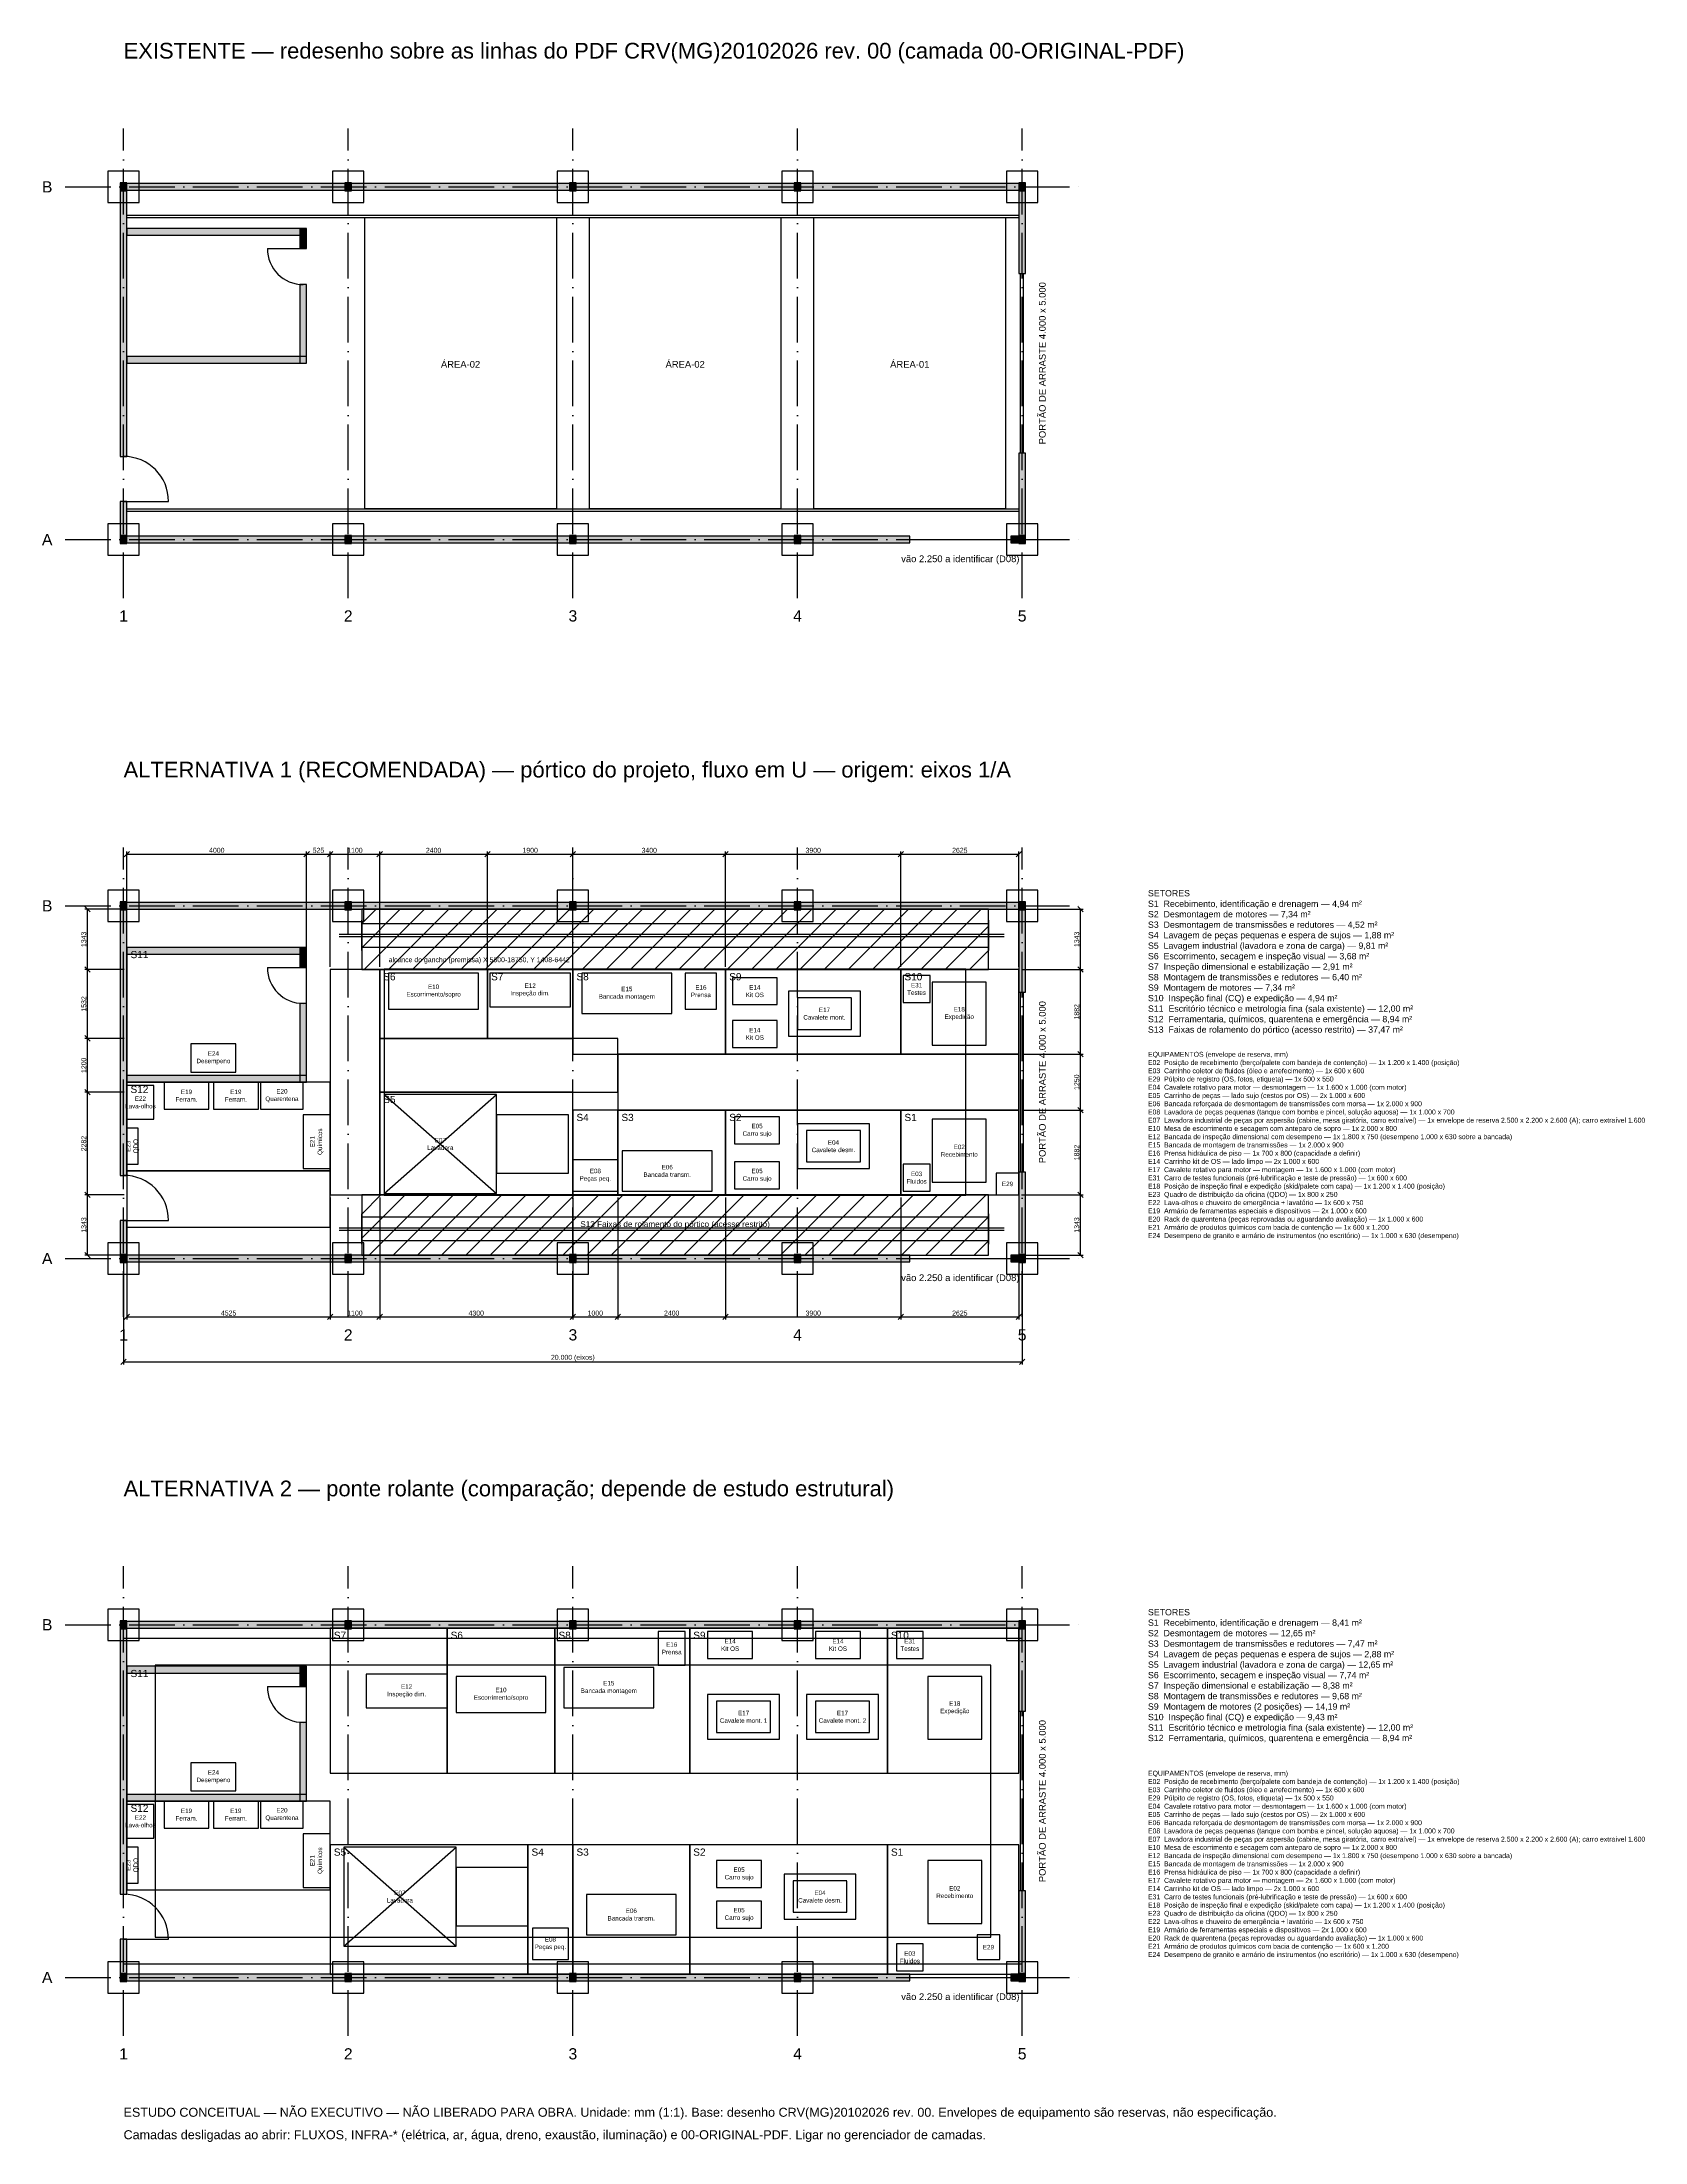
# Model space of a CAD drawing. Header units: millimetres. Extents: x -1816 to 33863, y -19662 to 27074.
import ezdxf

# ---------------------------------------------------------------- set-up
doc = ezdxf.new("R2010")
doc.units = ezdxf.units.MM
doc.header["$LTSCALE"] = 20
doc.linetypes.add('DASHDOT', pattern=[3.556, 2.54, -0.508, 0, -0.508])
doc.linetypes.add('DASHED', pattern=[1.524, 1.27, -0.254])
for name, color, linetype in [('00-A-CONFIRMAR', 6, 'CONTINUOUS'), ('00-AREAS-DEMARCADAS', 8, 'DASHED'), ('00-BLOCOS', 8, 'CONTINUOUS'), ('00-EIXOS', 8, 'DASHDOT'), ('00-PAREDES', 8, 'CONTINUOUS'), ('00-PILARES', 7, 'CONTINUOUS'), ('00-PORTAS', 7, 'CONTINUOUS'), ('00-TRILHOS', 9, 'CONTINUOUS'), ('CORREDORES', 8, 'CONTINUOUS'), ('COTAS', 1, 'CONTINUOUS'), ('EQUIPAMENTOS', 7, 'CONTINUOUS'), ('EQUIPAMENTOS-TEXTO', 7, 'CONTINUOUS'), ('PORTICO-FAIXA', 2, 'CONTINUOUS'), ('PORTICO-GANCHO', 5, 'DASHED'), ('SETORES', 3, 'CONTINUOUS'), ('SETORES-TEXTO', 3, 'CONTINUOUS'), ('TITULOS', 7, 'CONTINUOUS')]:
    doc.layers.add(name, color=color, linetype=linetype)
doc.styles.add('ARIAL', font='arial.ttf')
doc.dimstyles.new('SM', dxfattribs={"dimtxt": 110, "dimasz": 90, "dimexe": 60, "dimexo": 60, "dimgap": 30, "dimtad": 1, "dimdec": 0, "dimzin": 12, "dimtxsty": 'ARIAL', "dimblk": 'ARCHTICK', "dimtsz": 60, "dimcen": 2.5, "dimazin": 3, "dimtfac": 0.5, "dimtmove": 2, "dimatfit": 3})

# ---------------------------------------------------------------- blocks, each defined once
blk = doc.blocks.new('_ARCHTICK')
at = {"color": 0, "linetype": 'BYBLOCK', "const_width": 0.15}
blk.add_lwpolyline([(-0.5, -0.5), (0.5, 0.5)], dxfattribs=at)

msp = doc.modelspace()

# ---------------------------------------------------------------- hatches: boundary and pattern name
at = {"layer": '00-PAREDES'}
for points in [[(-75, 17851), (75, 17851), (75, 23925), (-75, 23925)], [(-75, 23775), (20075, 23775), (20075, 23925), (-75, 23925)], [(19925, 21925), (20075, 21925), (20075, 23925), (19925, 23925)], [(75, 22775), (4075, 22775), (4075, 22925), (75, 22925)], [(3925, 22476), (4075, 22476), (4075, 22925), (3925, 22925)], [(3925, 19925), (4075, 19925), (4075, 21676), (3925, 21676)], [(75, 19925), (4075, 19925), (4075, 20075), (75, 20075)], [(19925, 15925), (20075, 15925), (20075, 17925), (19925, 17925)], [(-75, 15925), (75, 15925), (75, 16850), (-75, 16850)], [(-75, 15925), (17499, 15925), (17499, 16075), (-75, 16075)], [(19749, 15925), (20075, 15925), (20075, 16075), (19749, 16075)], [(-75, 1851), (75, 1851), (75, 7925), (-75, 7925)], [(-75, 7775), (20075, 7775), (20075, 7925), (-75, 7925)], [(19925, 5925), (20075, 5925), (20075, 7925), (19925, 7925)], [(75, 6775), (4075, 6775), (4075, 6925), (75, 6925)], [(3925, 6476), (4075, 6476), (4075, 6925), (3925, 6925)], [(3925, 3925), (4075, 3925), (4075, 5676), (3925, 5676)], [(75, 3925), (4075, 3925), (4075, 4075), (75, 4075)], [(19925, -75), (20075, -75), (20075, 1925), (19925, 1925)], [(-75, -75), (75, -75), (75, 850), (-75, 850)], [(-75, -75), (17499, -75), (17499, 75), (-75, 75)], [(19749, -75), (20075, -75), (20075, 75), (19749, 75)], [(-75, -14149), (75, -14149), (75, -8075), (-75, -8075)], [(-75, -8225), (20075, -8225), (20075, -8075), (-75, -8075)], [(19925, -10075), (20075, -10075), (20075, -8075), (19925, -8075)], [(75, -9225), (4075, -9225), (4075, -9075), (75, -9075)], [(3925, -9524), (4075, -9524), (4075, -9075), (3925, -9075)], [(3925, -12075), (4075, -12075), (4075, -10324), (3925, -10324)], [(75, -12075), (4075, -12075), (4075, -11925), (75, -11925)], [(19925, -16075), (20075, -16075), (20075, -14075), (19925, -14075)], [(-75, -16075), (75, -16075), (75, -15150), (-75, -15150)], [(-75, -16075), (17499, -16075), (17499, -15925), (-75, -15925)], [(19749, -16075), (20075, -16075), (20075, -15925), (19749, -15925)]]:
    msp.add_hatch(color=8, dxfattribs=at).paths.add_polyline_path(points)
at = {"layer": '00-PILARES'}
for points in [[(-75, 23760), (75, 23760), (75, 23940), (-75, 23940)], [(4925, 23760), (5075, 23760), (5075, 23940), (4925, 23940)], [(9925, 23760), (10075, 23760), (10075, 23940), (9925, 23940)], [(14925, 23760), (15075, 23760), (15075, 23940), (14925, 23940)], [(19925, 23760), (20075, 23760), (20075, 23940), (19925, 23940)], [(-75, 15910), (75, 15910), (75, 16090), (-75, 16090)], [(4925, 15910), (5075, 15910), (5075, 16090), (4925, 16090)], [(9925, 15910), (10075, 15910), (10075, 16090), (9925, 16090)], [(14925, 15910), (15075, 15910), (15075, 16090), (14925, 16090)], [(19925, 15910), (20075, 15910), (20075, 16090), (19925, 16090)], [(-75, 7760), (75, 7760), (75, 7940), (-75, 7940)], [(4925, 7760), (5075, 7760), (5075, 7940), (4925, 7940)], [(9925, 7760), (10075, 7760), (10075, 7940), (9925, 7940)], [(14925, 7760), (15075, 7760), (15075, 7940), (14925, 7940)], [(19925, 7760), (20075, 7760), (20075, 7940), (19925, 7940)], [(-75, -90), (75, -90), (75, 90), (-75, 90)], [(4925, -90), (5075, -90), (5075, 90), (4925, 90)], [(9925, -90), (10075, -90), (10075, 90), (9925, 90)], [(14925, -90), (15075, -90), (15075, 90), (14925, 90)], [(19925, -90), (20075, -90), (20075, 90), (19925, 90)], [(-75, -8240), (75, -8240), (75, -8060), (-75, -8060)], [(4925, -8240), (5075, -8240), (5075, -8060), (4925, -8060)], [(9925, -8240), (10075, -8240), (10075, -8060), (9925, -8060)], [(14925, -8240), (15075, -8240), (15075, -8060), (14925, -8060)], [(19925, -8240), (20075, -8240), (20075, -8060), (19925, -8060)], [(-75, -16090), (75, -16090), (75, -15910), (-75, -15910)], [(4925, -16090), (5075, -16090), (5075, -15910), (4925, -15910)], [(9925, -16090), (10075, -16090), (10075, -15910), (9925, -15910)], [(14925, -16090), (15075, -16090), (15075, -15910), (14925, -15910)], [(19925, -16090), (20075, -16090), (20075, -15910), (19925, -15910)]]:
    msp.add_hatch(color=7, dxfattribs=at).paths.add_polyline_path(points)
at = {"layer": 'PORTICO-FAIXA'}
h = msp.add_hatch(dxfattribs=at)
h.set_pattern_fill('ANSI31', scale=120)
h.paths.add_polyline_path([(5300, 6432), (19250, 6432), (19250, 7775), (5300, 7775)])
h = msp.add_hatch(dxfattribs=at)
h.set_pattern_fill('ANSI31', scale=120)
h.paths.add_polyline_path([(5300, 75), (19250, 75), (19250, 1418), (5300, 1418)])

# ---------------------------------------------------------------- linework, layer by layer
at = {"layer": '00-A-CONFIRMAR'}
for p, q in [((17499, 16000), (19749, 16000)), ((17499, 0), (19749, 0)), ((17499, -16000), (19749, -16000))]:
    msp.add_line(p, q, dxfattribs=at)
at = {"layer": '00-A-CONFIRMAR', "linetype": 'DASHED'}
for p, q in [((0, -8450), (20000, -8450)), ((0, -15700), (20000, -15700))]:
    msp.add_line(p, q, dxfattribs=at)
at = {"layer": '00-AREAS-DEMARCADAS'}
for points in [[(5360, 16693), (9641, 16693), (9641, 23158), (5360, 23158)], [(10360, 16693), (14639, 16693), (14639, 23158), (10360, 23158)], [(15359, 16693), (19638, 16693), (19638, 23158), (15359, 23158)]]:
    msp.add_lwpolyline(points, close=True, dxfattribs=at)
at = {"layer": '00-BLOCOS'}
for points in [[(-350, 23500), (350, 23500), (350, 24200), (-350, 24200)], [(4650, 23500), (5350, 23500), (5350, 24200), (4650, 24200)], [(9650, 23500), (10350, 23500), (10350, 24200), (9650, 24200)], [(14650, 23500), (15350, 23500), (15350, 24200), (14650, 24200)], [(19650, 23500), (20350, 23500), (20350, 24200), (19650, 24200)], [(-350, 15650), (350, 15650), (350, 16350), (-350, 16350)], [(4650, 15650), (5350, 15650), (5350, 16350), (4650, 16350)], [(9650, 15650), (10350, 15650), (10350, 16350), (9650, 16350)], [(14650, 15650), (15350, 15650), (15350, 16350), (14650, 16350)], [(19650, 15650), (20350, 15650), (20350, 16350), (19650, 16350)], [(-350, 7500), (350, 7500), (350, 8200), (-350, 8200)], [(4650, 7500), (5350, 7500), (5350, 8200), (4650, 8200)], [(9650, 7500), (10350, 7500), (10350, 8200), (9650, 8200)], [(14650, 7500), (15350, 7500), (15350, 8200), (14650, 8200)], [(19650, 7500), (20350, 7500), (20350, 8200), (19650, 8200)], [(-350, -350), (350, -350), (350, 350), (-350, 350)], [(4650, -350), (5350, -350), (5350, 350), (4650, 350)], [(9650, -350), (10350, -350), (10350, 350), (9650, 350)], [(14650, -350), (15350, -350), (15350, 350), (14650, 350)], [(19650, -350), (20350, -350), (20350, 350), (19650, 350)], [(-350, -8500), (350, -8500), (350, -7800), (-350, -7800)], [(4650, -8500), (5350, -8500), (5350, -7800), (4650, -7800)], [(9650, -8500), (10350, -8500), (10350, -7800), (9650, -7800)], [(14650, -8500), (15350, -8500), (15350, -7800), (14650, -7800)], [(19650, -8500), (20350, -8500), (20350, -7800), (19650, -7800)], [(-350, -16350), (350, -16350), (350, -15650), (-350, -15650)], [(4650, -16350), (5350, -16350), (5350, -15650), (4650, -15650)], [(9650, -16350), (10350, -16350), (10350, -15650), (9650, -15650)], [(14650, -16350), (15350, -16350), (15350, -15650), (14650, -15650)], [(19650, -16350), (20350, -16350), (20350, -15650), (19650, -15650)]]:
    msp.add_lwpolyline(points, close=True, dxfattribs=at)
at = {"layer": '00-EIXOS', "ltscale": 20}
for p, q in [((0, 14700), (0, 25150)), ((5000, 14700), (5000, 25150)), ((10000, 14700), (10000, 25150)), ((15000, 14700), (15000, 25150)), ((20000, 14700), (20000, 25150)), ((-1300, 23850), (21300, 23850)), ((-1300, 16000), (21300, 16000)), ((0, -1300), (0, 9150)), ((5000, -1300), (5000, 9150)), ((10000, -1300), (10000, 9150)), ((15000, -1300), (15000, 9150)), ((20000, -1300), (20000, 9150)), ((-1300, 7850), (21300, 7850)), ((-1300, 0), (21300, 0)), ((0, -17300), (0, -6850)), ((5000, -17300), (5000, -6850)), ((10000, -17300), (10000, -6850)), ((15000, -17300), (15000, -6850)), ((20000, -17300), (20000, -6850)), ((-1300, -8150), (21300, -8150)), ((-1300, -16000), (21300, -16000))]:
    msp.add_line(p, q, dxfattribs=at)
at = {"layer": '00-PAREDES'}
for points in [[(-75, 17851), (75, 17851), (75, 23925), (-75, 23925)], [(-75, 23775), (20075, 23775), (20075, 23925), (-75, 23925)], [(19925, 21925), (20075, 21925), (20075, 23925), (19925, 23925)], [(75, 22775), (4075, 22775), (4075, 22925), (75, 22925)], [(3925, 22476), (4075, 22476), (4075, 22925), (3925, 22925)], [(3925, 19925), (4075, 19925), (4075, 21676), (3925, 21676)], [(75, 19925), (4075, 19925), (4075, 20075), (75, 20075)], [(19925, 15925), (20075, 15925), (20075, 17925), (19925, 17925)], [(-75, 15925), (75, 15925), (75, 16850), (-75, 16850)], [(-75, 15925), (17499, 15925), (17499, 16075), (-75, 16075)], [(19749, 15925), (20075, 15925), (20075, 16075), (19749, 16075)], [(-75, 1851), (75, 1851), (75, 7925), (-75, 7925)], [(-75, 7775), (20075, 7775), (20075, 7925), (-75, 7925)], [(19925, 5925), (20075, 5925), (20075, 7925), (19925, 7925)], [(75, 6775), (4075, 6775), (4075, 6925), (75, 6925)], [(3925, 6476), (4075, 6476), (4075, 6925), (3925, 6925)], [(3925, 3925), (4075, 3925), (4075, 5676), (3925, 5676)], [(75, 3925), (4075, 3925), (4075, 4075), (75, 4075)], [(19925, -75), (20075, -75), (20075, 1925), (19925, 1925)], [(-75, -75), (75, -75), (75, 850), (-75, 850)], [(-75, -75), (17499, -75), (17499, 75), (-75, 75)], [(19749, -75), (20075, -75), (20075, 75), (19749, 75)], [(-75, -14149), (75, -14149), (75, -8075), (-75, -8075)], [(-75, -8225), (20075, -8225), (20075, -8075), (-75, -8075)], [(19925, -10075), (20075, -10075), (20075, -8075), (19925, -8075)], [(75, -9225), (4075, -9225), (4075, -9075), (75, -9075)], [(3925, -9524), (4075, -9524), (4075, -9075), (3925, -9075)], [(3925, -12075), (4075, -12075), (4075, -10324), (3925, -10324)], [(75, -12075), (4075, -12075), (4075, -11925), (75, -11925)], [(19925, -16075), (20075, -16075), (20075, -14075), (19925, -14075)], [(-75, -16075), (75, -16075), (75, -15150), (-75, -15150)], [(-75, -16075), (17499, -16075), (17499, -15925), (-75, -15925)], [(19749, -16075), (20075, -16075), (20075, -15925), (19749, -15925)]]:
    msp.add_lwpolyline(points, close=True, dxfattribs=at)
at = {"layer": '00-PILARES'}
for points in [[(-75, 23760), (75, 23760), (75, 23940), (-75, 23940)], [(4925, 23760), (5075, 23760), (5075, 23940), (4925, 23940)], [(9925, 23760), (10075, 23760), (10075, 23940), (9925, 23940)], [(14925, 23760), (15075, 23760), (15075, 23940), (14925, 23940)], [(19925, 23760), (20075, 23760), (20075, 23940), (19925, 23940)], [(-75, 15910), (75, 15910), (75, 16090), (-75, 16090)], [(4925, 15910), (5075, 15910), (5075, 16090), (4925, 16090)], [(9925, 15910), (10075, 15910), (10075, 16090), (9925, 16090)], [(14925, 15910), (15075, 15910), (15075, 16090), (14925, 16090)], [(19925, 15910), (20075, 15910), (20075, 16090), (19925, 16090)], [(-75, 7760), (75, 7760), (75, 7940), (-75, 7940)], [(4925, 7760), (5075, 7760), (5075, 7940), (4925, 7940)], [(9925, 7760), (10075, 7760), (10075, 7940), (9925, 7940)], [(14925, 7760), (15075, 7760), (15075, 7940), (14925, 7940)], [(19925, 7760), (20075, 7760), (20075, 7940), (19925, 7940)], [(-75, -90), (75, -90), (75, 90), (-75, 90)], [(4925, -90), (5075, -90), (5075, 90), (4925, 90)], [(9925, -90), (10075, -90), (10075, 90), (9925, 90)], [(14925, -90), (15075, -90), (15075, 90), (14925, 90)], [(19925, -90), (20075, -90), (20075, 90), (19925, 90)], [(-75, -8240), (75, -8240), (75, -8060), (-75, -8060)], [(4925, -8240), (5075, -8240), (5075, -8060), (4925, -8060)], [(9925, -8240), (10075, -8240), (10075, -8060), (9925, -8060)], [(14925, -8240), (15075, -8240), (15075, -8060), (14925, -8060)], [(19925, -8240), (20075, -8240), (20075, -8060), (19925, -8060)], [(-75, -16090), (75, -16090), (75, -15910), (-75, -15910)], [(4925, -16090), (5075, -16090), (5075, -15910), (4925, -15910)], [(9925, -16090), (10075, -16090), (10075, -15910), (9925, -15910)], [(14925, -16090), (15075, -16090), (15075, -15910), (14925, -15910)], [(19925, -16090), (20075, -16090), (20075, -15910), (19925, -15910)]]:
    msp.add_lwpolyline(points, close=True, dxfattribs=at)
at = {"layer": '00-PORTAS'}
for p, q in [((3200, 22476), (4000, 22476)), ((19965, 17925), (19965, 21925)), ((20030, 17925), (20030, 21925)), ((0, 16850), (1001, 16850)), ((3200, 6476), (4000, 6476)), ((19965, 1925), (19965, 5925)), ((20030, 1925), (20030, 5925)), ((0, 850), (1001, 850)), ((3200, -9524), (4000, -9524)), ((19965, -14075), (19965, -10075)), ((20030, -14075), (20030, -10075)), ((0, -15150), (1001, -15150))]:
    msp.add_line(p, q, dxfattribs=at)
for centre, radius, start, end in [((4000, 22476), 800, 180, 270), ((0, 16850), 1001, 0, 90), ((4000, 6476), 800, 180, 270), ((0, 850), 1001, 0, 90), ((4000, -9524), 800, 180, 270), ((0, -15150), 1001, 0, 90)]:
    msp.add_arc(centre, radius, start, end, dxfattribs=at)
at = {"layer": '00-TRILHOS'}
for p, q in [((75, 23217), (19925, 23217)), ((75, 23167), (19925, 23167)), ((75, 16683), (19925, 16683)), ((75, 16633), (19925, 16633)), ((4800, 7217), (19600, 7217)), ((4800, 7167), (19600, 7167)), ((4800, 683), (19600, 683)), ((4800, 633), (19600, 633))]:
    msp.add_line(p, q, dxfattribs=at)
at = {"layer": 'CORREDORES', "linetype": 'DASHED'}
for points in [[(4600, 1418), (5700, 1418), (5700, 6432), (4600, 6432)], [(5700, 3700), (11000, 3700), (11000, 4900), (5700, 4900)], [(11000, 3300), (19925, 3300), (19925, 4550), (11000, 4550)], [(75, 700), (4600, 700), (4600, 1950), (75, 1950)]]:
    msp.add_lwpolyline(points, close=True, dxfattribs=at)
at = {"layer": 'EQUIPAMENTOS'}
for p, q in [((5800, 1450), (8300, 3650)), ((5800, 3650), (8300, 1450)), ((4900, -15300), (7400, -13100)), ((4900, -13100), (7400, -15300))]:
    msp.add_line(p, q, dxfattribs=at)
for points in [[(5900, 5550), (7900, 5550), (7900, 6350), (5900, 6350)], [(8150, 5600), (9950, 5600), (9950, 6350), (8150, 6350)], [(10200, 5450), (12200, 5450), (12200, 6350), (10200, 6350)], [(12500, 5550), (13200, 5550), (13200, 6350), (12500, 6350)], [(13550, 5650), (14550, 5650), (14550, 6250), (13550, 6250)], [(17350, 5700), (17950, 5700), (17950, 6300), (17350, 6300)], [(18000, 4750), (19200, 4750), (19200, 6150), (18000, 6150)], [(14800, 4950), (16400, 4950), (16400, 5950), (14800, 5950)], [(13550, 4700), (14550, 4700), (14550, 5300), (13550, 5300)], [(1500, 4150), (2500, 4150), (2500, 4780), (1500, 4780)], [(75, 3100), (675, 3100), (675, 3850), (75, 3850)], [(900, 3325), (1900, 3325), (1900, 3925), (900, 3925)], [(2000, 3325), (3000, 3325), (3000, 3925), (2000, 3925)], [(3050, 3325), (4000, 3325), (4000, 3925), (3050, 3925)], [(5800, 1450), (8300, 1450), (8300, 3650), (5800, 3650)], [(75, 2100), (325, 2100), (325, 2900), (75, 2900)], [(4000, 2000), (4600, 2000), (4600, 3200), (4000, 3200)], [(13600, 2550), (14600, 2550), (14600, 3150), (13600, 3150)], [(15000, 2000), (16600, 2000), (16600, 3000), (15000, 3000)], [(18000, 1700), (19200, 1700), (19200, 3100), (18000, 3100)], [(11100, 1500), (13100, 1500), (13100, 2400), (11100, 2400)], [(10000, 1500), (11000, 1500), (11000, 2200), (10000, 2200)], [(13600, 1550), (14600, 1550), (14600, 2150), (13600, 2150)], [(17350, 1500), (17950, 1500), (17950, 2100), (17350, 2100)], [(19425, 1420), (19925, 1420), (19925, 1900), (19425, 1900)], [(11900, -9050), (12500, -9050), (12500, -8300), (11900, -8300)], [(13000, -8900), (14000, -8900), (14000, -8300), (13000, -8300)], [(15400, -8900), (16400, -8900), (16400, -8300), (15400, -8300)], [(17200, -8900), (17800, -8900), (17800, -8300), (17200, -8300)], [(5400, -10000), (7200, -10000), (7200, -9250), (5400, -9250)], [(7400, -10100), (9400, -10100), (9400, -9300), (7400, -9300)], [(9800, -10000), (11800, -10000), (11800, -9100), (9800, -9100)], [(17900, -10700), (19100, -10700), (19100, -9300), (17900, -9300)], [(13000, -10700), (14600, -10700), (14600, -9700), (13000, -9700)], [(15200, -10700), (16800, -10700), (16800, -9700), (15200, -9700)], [(1500, -11850), (2500, -11850), (2500, -11220), (1500, -11220)], [(75, -12900), (675, -12900), (675, -12150), (75, -12150)], [(900, -12675), (1900, -12675), (1900, -12075), (900, -12075)], [(2000, -12675), (3000, -12675), (3000, -12075), (2000, -12075)], [(3050, -12675), (4000, -12675), (4000, -12075), (3050, -12075)], [(4000, -14000), (4600, -14000), (4600, -12800), (4000, -12800)], [(75, -13900), (325, -13900), (325, -13100), (75, -13100)], [(4900, -15300), (7400, -15300), (7400, -13100), (4900, -13100)], [(13200, -14000), (14200, -14000), (14200, -13400), (13200, -13400)], [(17900, -14800), (19100, -14800), (19100, -13400), (17900, -13400)], [(14700, -14700), (16300, -14700), (16300, -13700), (14700, -13700)], [(10300, -15050), (12300, -15050), (12300, -14150), (10300, -14150)], [(13200, -14900), (14200, -14900), (14200, -14300), (13200, -14300)], [(9100, -15600), (9900, -15600), (9900, -14900), (9100, -14900)], [(17200, -15850), (17800, -15850), (17800, -15250), (17200, -15250)], [(19000, -15600), (19500, -15600), (19500, -15050), (19000, -15050)]]:
    msp.add_lwpolyline(points, close=True, dxfattribs=at)
at = {"layer": 'EQUIPAMENTOS', "linetype": 'DASHED'}
for points in [[(15000, 5100), (16200, 5100), (16200, 5800), (15000, 5800)], [(8300, 1900), (9900, 1900), (9900, 3200), (8300, 3200)], [(15200, 2150), (16400, 2150), (16400, 2850), (15200, 2850)], [(13200, -10550), (14400, -10550), (14400, -9850), (13200, -9850)], [(15400, -10550), (16600, -10550), (16600, -9850), (15400, -9850)], [(7400, -14850), (9000, -14850), (9000, -13550), (7400, -13550)], [(14900, -14550), (16100, -14550), (16100, -13850), (14900, -13850)]]:
    msp.add_lwpolyline(points, close=True, dxfattribs=at)
at = {"layer": 'PORTICO-FAIXA', "lineweight": 50}
for p, q in [((5300, 6852), (5300, 7532)), ((19250, 6852), (19250, 7532)), ((5300, 318), (5300, 998)), ((19250, 318), (19250, 998))]:
    msp.add_line(p, q, dxfattribs=at)
at = {"layer": 'PORTICO-FAIXA', "linetype": 'DASHED'}
for points in [[(5300, 6932), (19250, 6932), (19250, 7452), (5300, 7452)], [(5300, 398), (19250, 398), (19250, 918), (5300, 918)]]:
    msp.add_lwpolyline(points, close=True, dxfattribs=at)
at = {"layer": 'PORTICO-GANCHO'}
for points in [[(5800, 1408), (18750, 1408), (18750, 6442), (5800, 6442)], [(700, -15100), (19300, -15100), (19300, -9050), (700, -9050)]]:
    msp.add_lwpolyline(points, close=True, dxfattribs=at)
at = {"layer": 'SETORES', "color": 2}
for points in [[(5300, 6432), (19250, 6432), (19250, 7775), (5300, 7775)], [(5300, 75), (19250, 75), (19250, 1418), (5300, 1418)]]:
    msp.add_lwpolyline(points, close=True, dxfattribs=at)
at = {"layer": 'SETORES', "color": 52}
for points in [[(75, 3925), (4075, 3925), (4075, 6925), (75, 6925)], [(75, -12075), (4075, -12075), (4075, -9075), (75, -9075)]]:
    msp.add_lwpolyline(points, close=True, dxfattribs=at)
at = {"layer": 'SETORES', "color": 150}
for points in [[(5700, 4900), (8100, 4900), (8100, 6432), (5700, 6432)], [(5700, 1418), (10000, 1418), (10000, 3700), (5700, 3700)], [(10000, 1418), (11000, 1418), (11000, 3300), (10000, 3300)], [(7200, -11450), (9600, -11450), (9600, -8225), (7200, -8225)], [(4600, -15925), (9000, -15925), (9000, -13050), (4600, -13050)], [(9000, -15925), (10000, -15925), (10000, -13050), (9000, -13050)]]:
    msp.add_lwpolyline(points, close=True, dxfattribs=at)
at = {"layer": 'SETORES', "color": 92}
for points in [[(8100, 4900), (10000, 4900), (10000, 6432), (8100, 6432)], [(10000, 4550), (13400, 4550), (13400, 6432), (10000, 6432)], [(13400, 4550), (17300, 4550), (17300, 6432), (13400, 6432)], [(4600, -11450), (7200, -11450), (7200, -8225), (4600, -8225)], [(9600, -11450), (12600, -11450), (12600, -8225), (9600, -8225)], [(12600, -11450), (17000, -11450), (17000, -8225), (12600, -8225)]]:
    msp.add_lwpolyline(points, close=True, dxfattribs=at)
at = {"layer": 'SETORES', "color": 202}
for points in [[(17300, 4550), (19925, 4550), (19925, 6432), (17300, 6432)], [(17000, -11450), (19925, -11450), (19925, -8225), (17000, -8225)]]:
    msp.add_lwpolyline(points, close=True, dxfattribs=at)
at = {"layer": 'SETORES', "color": 8}
for points in [[(75, 1950), (4600, 1950), (4600, 3925), (75, 3925)], [(75, -14050), (4600, -14050), (4600, -12075), (75, -12075)]]:
    msp.add_lwpolyline(points, close=True, dxfattribs=at)
at = {"layer": 'SETORES', "color": 30}
for points in [[(11000, 1418), (13400, 1418), (13400, 3300), (11000, 3300)], [(13400, 1418), (17300, 1418), (17300, 3300), (13400, 3300)], [(17300, 1418), (19925, 1418), (19925, 3300), (17300, 3300)], [(10000, -15925), (12600, -15925), (12600, -13050), (10000, -13050)], [(12600, -15925), (17000, -15925), (17000, -13050), (12600, -13050)], [(17000, -15925), (19925, -15925), (19925, -13050), (17000, -13050)]]:
    msp.add_lwpolyline(points, close=True, dxfattribs=at)

# ---------------------------------------------------------------- texts
at = {"layer": '00-A-CONFIRMAR', "char_height": 150, "attachment_point": 5, "style": 'ARIAL'}
for insert in [(18624, 15550), (18624, -450), (18624, -16450)]:
    msp.add_mtext('vão 2.250 a identificar (D08)', dxfattribs=dict(at, insert=insert))
at = {"layer": '00-AREAS-DEMARCADAS', "char_height": 150, "attachment_point": 5, "style": 'ARIAL'}
for s, insert in [('ÁREA-02', (7500.5, 19900)), ('ÁREA-02', (12499.5, 19900)), ('ÁREA-01', (17498.5, 19900))]:
    msp.add_mtext(s, dxfattribs=dict(at, insert=insert))
at = {"layer": '00-EIXOS', "char_height": 250, "attachment_point": 5, "style": 'ARIAL'}
for s, insert in [('B', (-1700, 23850)), ('A', (-1700, 16000)), ('1', (0, 14300)), ('2', (5000, 14300)), ('3', (10000, 14300)), ('4', (15000, 14300)), ('5', (20000, 14300)), ('B', (-1700, 7850)), ('A', (-1700, 0)), ('1', (0, -1700)), ('2', (5000, -1700)), ('3', (10000, -1700)), ('4', (15000, -1700)), ('5', (20000, -1700)), ('B', (-1700, -8150)), ('A', (-1700, -16000)), ('1', (0, -17700)), ('2', (5000, -17700)), ('3', (10000, -17700)), ('4', (15000, -17700)), ('5', (20000, -17700))]:
    msp.add_mtext(s, dxfattribs=dict(at, insert=insert))
at = {"layer": '00-PORTAS', "char_height": 150, "attachment_point": 5, "rotation": 90, "style": 'ARIAL'}
for insert in [(20450, 19925), (20450, 3925), (20450, -12075)]:
    msp.add_mtext('PORTÃO DE ARRASTE 4.000 x 5.000', dxfattribs=dict(at, insert=insert))
at = {"layer": 'EQUIPAMENTOS-TEXTO', "style": 'ARIAL'}
for s, insert, char_height, attachment_point in [('E10\\PEscorrimento/sopro', (6900, 5950), 100, 5), ('E12\\PInspeção dim.', (9050, 5975), 100, 5), ('E16\\PPrensa', (12850, 5950), 100, 5), ('E14\\PKit OS', (14050, 5950), 100, 5), ('E31\\PTestes', (17650, 6000), 100, 5), ('E15\\PBancada montagem', (11200, 5900), 100, 5), ('E17\\PCavalete mont.', (15600, 5450), 100, 5), ('E18\\PExpedição', (18600, 5450), 100, 5), ('E14\\PKit OS', (14050, 5000), 100, 5), ('E24\\PDesempeno', (2000, 4465), 100, 5), ('EQUIPAMENTOS (envelope de reserva, mm)\\PE02  Posição de recebimento (berço/palete com bandeja de contenção) — 1x 1.200 x 1.400 (posição)\\PE03  Carrinho coletor de fluidos (óleo e arrefecimento) — 1x 600 x 600\\PE29  Púlpito de registro (OS, fotos, etiqueta) — 1x 500 x 550\\PE04  Cavalete rotativo para motor — desmontagem — 1x 1.600 x 1.000 (com motor)\\PE05  Carrinho de peças — lado sujo (cestos por OS) — 2x 1.000 x 600\\PE06  Bancada reforçada de desmontagem de transmissões com morsa — 1x 2.000 x 900\\PE08  Lavadora de peças pequenas (tanque com bomba e pincel, solução aquosa) — 1x 1.000 x 700\\PE07  Lavadora industrial de peças por aspersão (cabine, mesa giratória, carro extraível) — 1x envelope de reserva 2.500 x 2.200 x 2.600 (A); carro extraível 1.600\\PE10  Mesa de escorrimento e secagem com anteparo de sopro — 1x 2.000 x 800\\PE12  Bancada de inspeção dimensional com desempeno — 1x 1.800 x 750 (desempeno 1.000 x 630 sobre a bancada)\\PE15  Bancada de montagem de transmissões — 1x 2.000 x 900\\PE16  Prensa hidráulica de piso — 1x 700 x 800 (capacidade a definir)\\PE14  Carrinho kit de OS — lado limpo — 2x 1.000 x 600\\PE17  Cavalete rotativo para motor — montagem — 1x 1.600 x 1.000 (com motor)\\PE31  Carro de testes funcionais (pré-lubrificação e teste de pressão) — 1x 600 x 600\\PE18  Posição de inspeção final e expedição (skid/palete com capa) — 1x 1.200 x 1.400 (posição)\\PE23  Quadro de distribuição da oficina (QDO) — 1x 800 x 250\\PE22  Lava-olhos e chuveiro de emergência + lavatório — 1x 600 x 750\\PE19  Armário de ferramentas especiais e dispositivos — 2x 1.000 x 600\\PE20  Rack de quarentena (peças reprovadas ou aguardando avaliação) — 1x 1.000 x 600\\PE21  Armário de produtos químicos com bacia de contenção — 1x 600 x 1.200\\PE24  Desempeno de granito e armário de instrumentos (no escritório) — 1x 1.000 x 630 (desempeno)', (22800, 4600), 110, 1), ('E19\\PFerram.', (1400, 3625), 100, 5), ('E19\\PFerram.', (2500, 3625), 100, 5), ('E20\\PQuarentena', (3525, 3625), 100, 5), ('E22\\PLava-olhos', (375, 3475), 100, 5), ('E05\\PCarro sujo', (14100, 2850), 100, 5), ('E07\\PLavadora', (7050, 2550), 100, 5), ('E04\\PCavalete desm.', (15800, 2500), 100, 5), ('E02\\PRecebimento', (18600, 2400), 100, 5), ('E08\\PPeças peq.', (10500, 1850), 100, 5), ('E06\\PBancada transm.', (12100, 1950), 100, 5), ('E05\\PCarro sujo', (14100, 1850), 100, 5), ('E03\\PFluidos', (17650, 1800), 100, 5), ('E29', (19675, 1660), 100, 5), ('E16\\PPrensa', (12200, -8675), 100, 5), ('E14\\PKit OS', (13500, -8600), 100, 5), ('E14\\PKit OS', (15900, -8600), 100, 5), ('E31\\PTestes', (17500, -8600), 100, 5), ('E12\\PInspeção dim.', (6300, -9625), 100, 5), ('E10\\PEscorrimento/sopro', (8400, -9700), 100, 5), ('E15\\PBancada montagem', (10800, -9550), 100, 5), ('E17\\PCavalete mont. 1', (13800, -10200), 100, 5), ('E17\\PCavalete mont. 2', (16000, -10200), 100, 5), ('E18\\PExpedição', (18500, -10000), 100, 5), ('E24\\PDesempeno', (2000, -11535), 100, 5), ('EQUIPAMENTOS (envelope de reserva, mm)\\PE02  Posição de recebimento (berço/palete com bandeja de contenção) — 1x 1.200 x 1.400 (posição)\\PE03  Carrinho coletor de fluidos (óleo e arrefecimento) — 1x 600 x 600\\PE29  Púlpito de registro (OS, fotos, etiqueta) — 1x 500 x 550\\PE04  Cavalete rotativo para motor — desmontagem — 1x 1.600 x 1.000 (com motor)\\PE05  Carrinho de peças — lado sujo (cestos por OS) — 2x 1.000 x 600\\PE06  Bancada reforçada de desmontagem de transmissões com morsa — 1x 2.000 x 900\\PE08  Lavadora de peças pequenas (tanque com bomba e pincel, solução aquosa) — 1x 1.000 x 700\\PE07  Lavadora industrial de peças por aspersão (cabine, mesa giratória, carro extraível) — 1x envelope de reserva 2.500 x 2.200 x 2.600 (A); carro extraível 1.600\\PE10  Mesa de escorrimento e secagem com anteparo de sopro — 1x 2.000 x 800\\PE12  Bancada de inspeção dimensional com desempeno — 1x 1.800 x 750 (desempeno 1.000 x 630 sobre a bancada)\\PE15  Bancada de montagem de transmissões — 1x 2.000 x 900\\PE16  Prensa hidráulica de piso — 1x 700 x 800 (capacidade a definir)\\PE17  Cavalete rotativo para motor — montagem — 2x 1.600 x 1.000 (com motor)\\PE14  Carrinho kit de OS — lado limpo — 2x 1.000 x 600\\PE31  Carro de testes funcionais (pré-lubrificação e teste de pressão) — 1x 600 x 600\\PE18  Posição de inspeção final e expedição (skid/palete com capa) — 1x 1.200 x 1.400 (posição)\\PE23  Quadro de distribuição da oficina (QDO) — 1x 800 x 250\\PE22  Lava-olhos e chuveiro de emergência + lavatório — 1x 600 x 750\\PE19  Armário de ferramentas especiais e dispositivos — 2x 1.000 x 600\\PE20  Rack de quarentena (peças reprovadas ou aguardando avaliação) — 1x 1.000 x 600\\PE21  Armário de produtos químicos com bacia de contenção — 1x 600 x 1.200\\PE24  Desempeno de granito e armário de instrumentos (no escritório) — 1x 1.000 x 630 (desempeno)', (22800, -11400), 110, 1), ('E22\\PLava-olhos', (375, -12525), 100, 5), ('E19\\PFerram.', (1400, -12375), 100, 5), ('E19\\PFerram.', (2500, -12375), 100, 5), ('E20\\PQuarentena', (3525, -12375), 100, 5), ('E05\\PCarro sujo', (13700, -13700), 100, 5), ('E02\\PRecebimento', (18500, -14100), 100, 5), ('E07\\PLavadora', (6150, -14200), 100, 5), ('E06\\PBancada transm.', (11300, -14600), 100, 5), ('E05\\PCarro sujo', (13700, -14600), 100, 5), ('E04\\PCavalete desm.', (15500, -14200), 100, 5), ('E08\\PPeças peq.', (9500, -15250), 100, 5), ('E03\\PFluidos', (17500, -15550), 100, 5), ('E29', (19250, -15325), 100, 5)]:
    msp.add_mtext(s, dxfattribs=dict(at, insert=insert, char_height=char_height, attachment_point=attachment_point))
at = {"layer": 'EQUIPAMENTOS-TEXTO', "char_height": 100, "attachment_point": 5, "rotation": 90, "style": 'ARIAL'}
for s, insert in [('E21\\PQuímicos', (4300, 2600)), ('E23\\PQDO', (200, 2500)), ('E23\\PQDO', (200, -13500)), ('E21\\PQuímicos', (4300, -13400))]:
    msp.add_mtext(s, dxfattribs=dict(at, insert=insert))
at = {"layer": 'PORTICO-GANCHO', "insert": (5900, 6562), "char_height": 110, "attachment_point": 7, "style": 'ARIAL'}
msp.add_mtext('alcance do gancho (premissa) X 5800-18750, Y 1408-6442', dxfattribs=at)
at = {"layer": 'SETORES-TEXTO', "style": 'ARIAL'}
for s, insert, char_height, attachment_point in [('SETORES\\PS1  Recebimento, identificação e drenagem — 4,94 m²\\PS2  Desmontagem de motores — 7,34 m²\\PS3  Desmontagem de transmissões e redutores — 4,52 m²\\PS4  Lavagem de peças pequenas e espera de sujos — 1,88 m²\\PS5  Lavagem industrial (lavadora e zona de carga) — 9,81 m²\\PS6  Escorrimento, secagem e inspeção visual — 3,68 m²\\PS7  Inspeção dimensional e estabilização — 2,91 m²\\PS8  Montagem de transmissões e redutores — 6,40 m²\\PS9  Montagem de motores — 7,34 m²\\PS10  Inspeção final (CQ) e expedição — 4,94 m²\\PS11  Escritório técnico e metrologia fina (sala existente) — 12,00 m²\\PS12  Ferramentaria, químicos, quarentena e emergência — 8,94 m²\\PS13  Faixas de rolamento do pórtico (acesso restrito) — 37,47 m²', (22800, 8200), 140, 1), ('S11', (155, 6845), 160, 1), ('S6', (5780, 6352), 160, 1), ('S7', (8180, 6352), 160, 1), ('S8', (10080, 6352), 160, 1), ('S9', (13480, 6352), 160, 1), ('S10', (17380, 6352), 160, 1), ('S12', (155, 3845), 160, 1), ('S5', (5780, 3620), 160, 1), ('S4', (10080, 3220), 160, 1), ('S3', (11080, 3220), 160, 1), ('S2', (13480, 3220), 160, 1), ('S1', (17380, 3220), 160, 1), ('S13 Faixas de rolamento do pórtico (acesso restrito)', (12275, 746.5), 130, 5), ('SETORES\\PS1  Recebimento, identificação e drenagem — 8,41 m²\\PS2  Desmontagem de motores — 12,65 m²\\PS3  Desmontagem de transmissões e redutores — 7,47 m²\\PS4  Lavagem de peças pequenas e espera de sujos — 2,88 m²\\PS5  Lavagem industrial (lavadora e zona de carga) — 12,65 m²\\PS6  Escorrimento, secagem e inspeção visual — 7,74 m²\\PS7  Inspeção dimensional e estabilização — 8,38 m²\\PS8  Montagem de transmissões e redutores — 9,68 m²\\PS9  Montagem de motores (2 posições) — 14,19 m²\\PS10  Inspeção final (CQ) e expedição — 9,43 m²\\PS11  Escritório técnico e metrologia fina (sala existente) — 12,00 m²\\PS12  Ferramentaria, químicos, quarentena e emergência — 8,94 m²', (22800, -7800), 140, 1), ('S7', (4680, -8305), 160, 1), ('S6', (7280, -8305), 160, 1), ('S8', (9680, -8305), 160, 1), ('S9', (12680, -8305), 160, 1), ('S10', (17080, -8305), 160, 1), ('S11', (155, -9155), 160, 1), ('S12', (155, -12155), 160, 1), ('S5', (4680, -13130), 160, 1), ('S4', (9080, -13130), 160, 1), ('S3', (10080, -13130), 160, 1), ('S2', (12680, -13130), 160, 1), ('S1', (17080, -13130), 160, 1)]:
    msp.add_mtext(s, dxfattribs=dict(at, insert=insert, char_height=char_height, attachment_point=attachment_point))
at = {"layer": 'TITULOS', "style": 'ARIAL'}
for s, insert, char_height, attachment_point in [('EXISTENTE — redesenho sobre as linhas do PDF CRV(MG)20102026 rev. 00 (camada 00-ORIGINAL-PDF)', (0, 26600), 350, 7), ('ALTERNATIVA 1 (RECOMENDADA) — pórtico do projeto, fluxo em U — origem: eixos 1/A', (0, 10600), 350, 7), ('ALTERNATIVA 2 — ponte rolante (comparação; depende de estudo estrutural)', (0, -5400), 350, 7), ('ESTUDO CONCEITUAL — NÃO EXECUTIVO — NÃO LIBERADO PARA OBRA. Unidade: mm (1:1). Base: desenho CRV(MG)20102026 rev. 00. Envelopes de equipamento são reservas, não especificação.', (0, -18900), 200, 1), ('Camadas desligadas ao abrir: FLUXOS, INFRA-* (elétrica, ar, água, dreno, exaustão, iluminação) e 00-ORIGINAL-PDF. Ligar no gerenciador de camadas.', (0, -19400), 200, 1)]:
    msp.add_mtext(s, dxfattribs=dict(at, insert=insert, char_height=char_height, attachment_point=attachment_point))

# ---------------------------------------------------------------- dimensions: what is measured, and where the dimension line sits
at = {"layer": 'COTAS'}
for base, p1, p2 in [((75, 9000), (75, 6432), (4075, 6432)), ((4075, 9000), (4075, 6432), (4600, 6432)), ((4600, 9000), (4600, 6432), (5700, 6432)), ((5700, 9000), (5700, 6432), (8100, 6432)), ((8100, 9000), (8100, 6432), (10000, 6432)), ((10000, 9000), (10000, 6432), (13400, 6432)), ((13400, 9000), (13400, 6432), (17300, 6432)), ((17300, 9000), (17300, 6432), (19925, 6432)), ((75, -1300), (75, 1418), (4600, 1418)), ((4600, -1300), (4600, 1418), (5700, 1418)), ((5700, -1300), (5700, 1418), (10000, 1418)), ((10000, -1300), (10000, 1418), (11000, 1418)), ((11000, -1300), (11000, 1418), (13400, 1418)), ((13400, -1300), (13400, 1418), (17300, 1418)), ((17300, -1300), (17300, 1418), (19925, 1418))]:
    msp.add_linear_dim(base=base, p1=p1, p2=p2, dimstyle='SM', dxfattribs=at).render()
for base, p1, p2 in [((-800, 6432), (75, 6432), (75, 7775)), ((21300, 6432), (19925, 6432), (19925, 7775)), ((-800, 4900), (75, 4900), (75, 6432)), ((21300, 4550), (19925, 4550), (19925, 6432)), ((-800, 3700), (75, 3700), (75, 4900)), ((21300, 3300), (19925, 3300), (19925, 4550)), ((-800, 1418), (75, 1418), (75, 3700)), ((21300, 1418), (19925, 1418), (19925, 3300)), ((-800, 75), (75, 75), (75, 1418)), ((21300, 75), (19925, 75), (19925, 1418))]:
    msp.add_linear_dim(base=base, p1=p1, p2=p2, angle=90, dimstyle='SM', dxfattribs=at).render()
msp.add_linear_dim(base=(0, -2300), p1=(0, 0), p2=(20000, 0), text='20.000 (eixos)', dimstyle='SM', dxfattribs=at).render()

doc.saveas('drawing.dxf')
